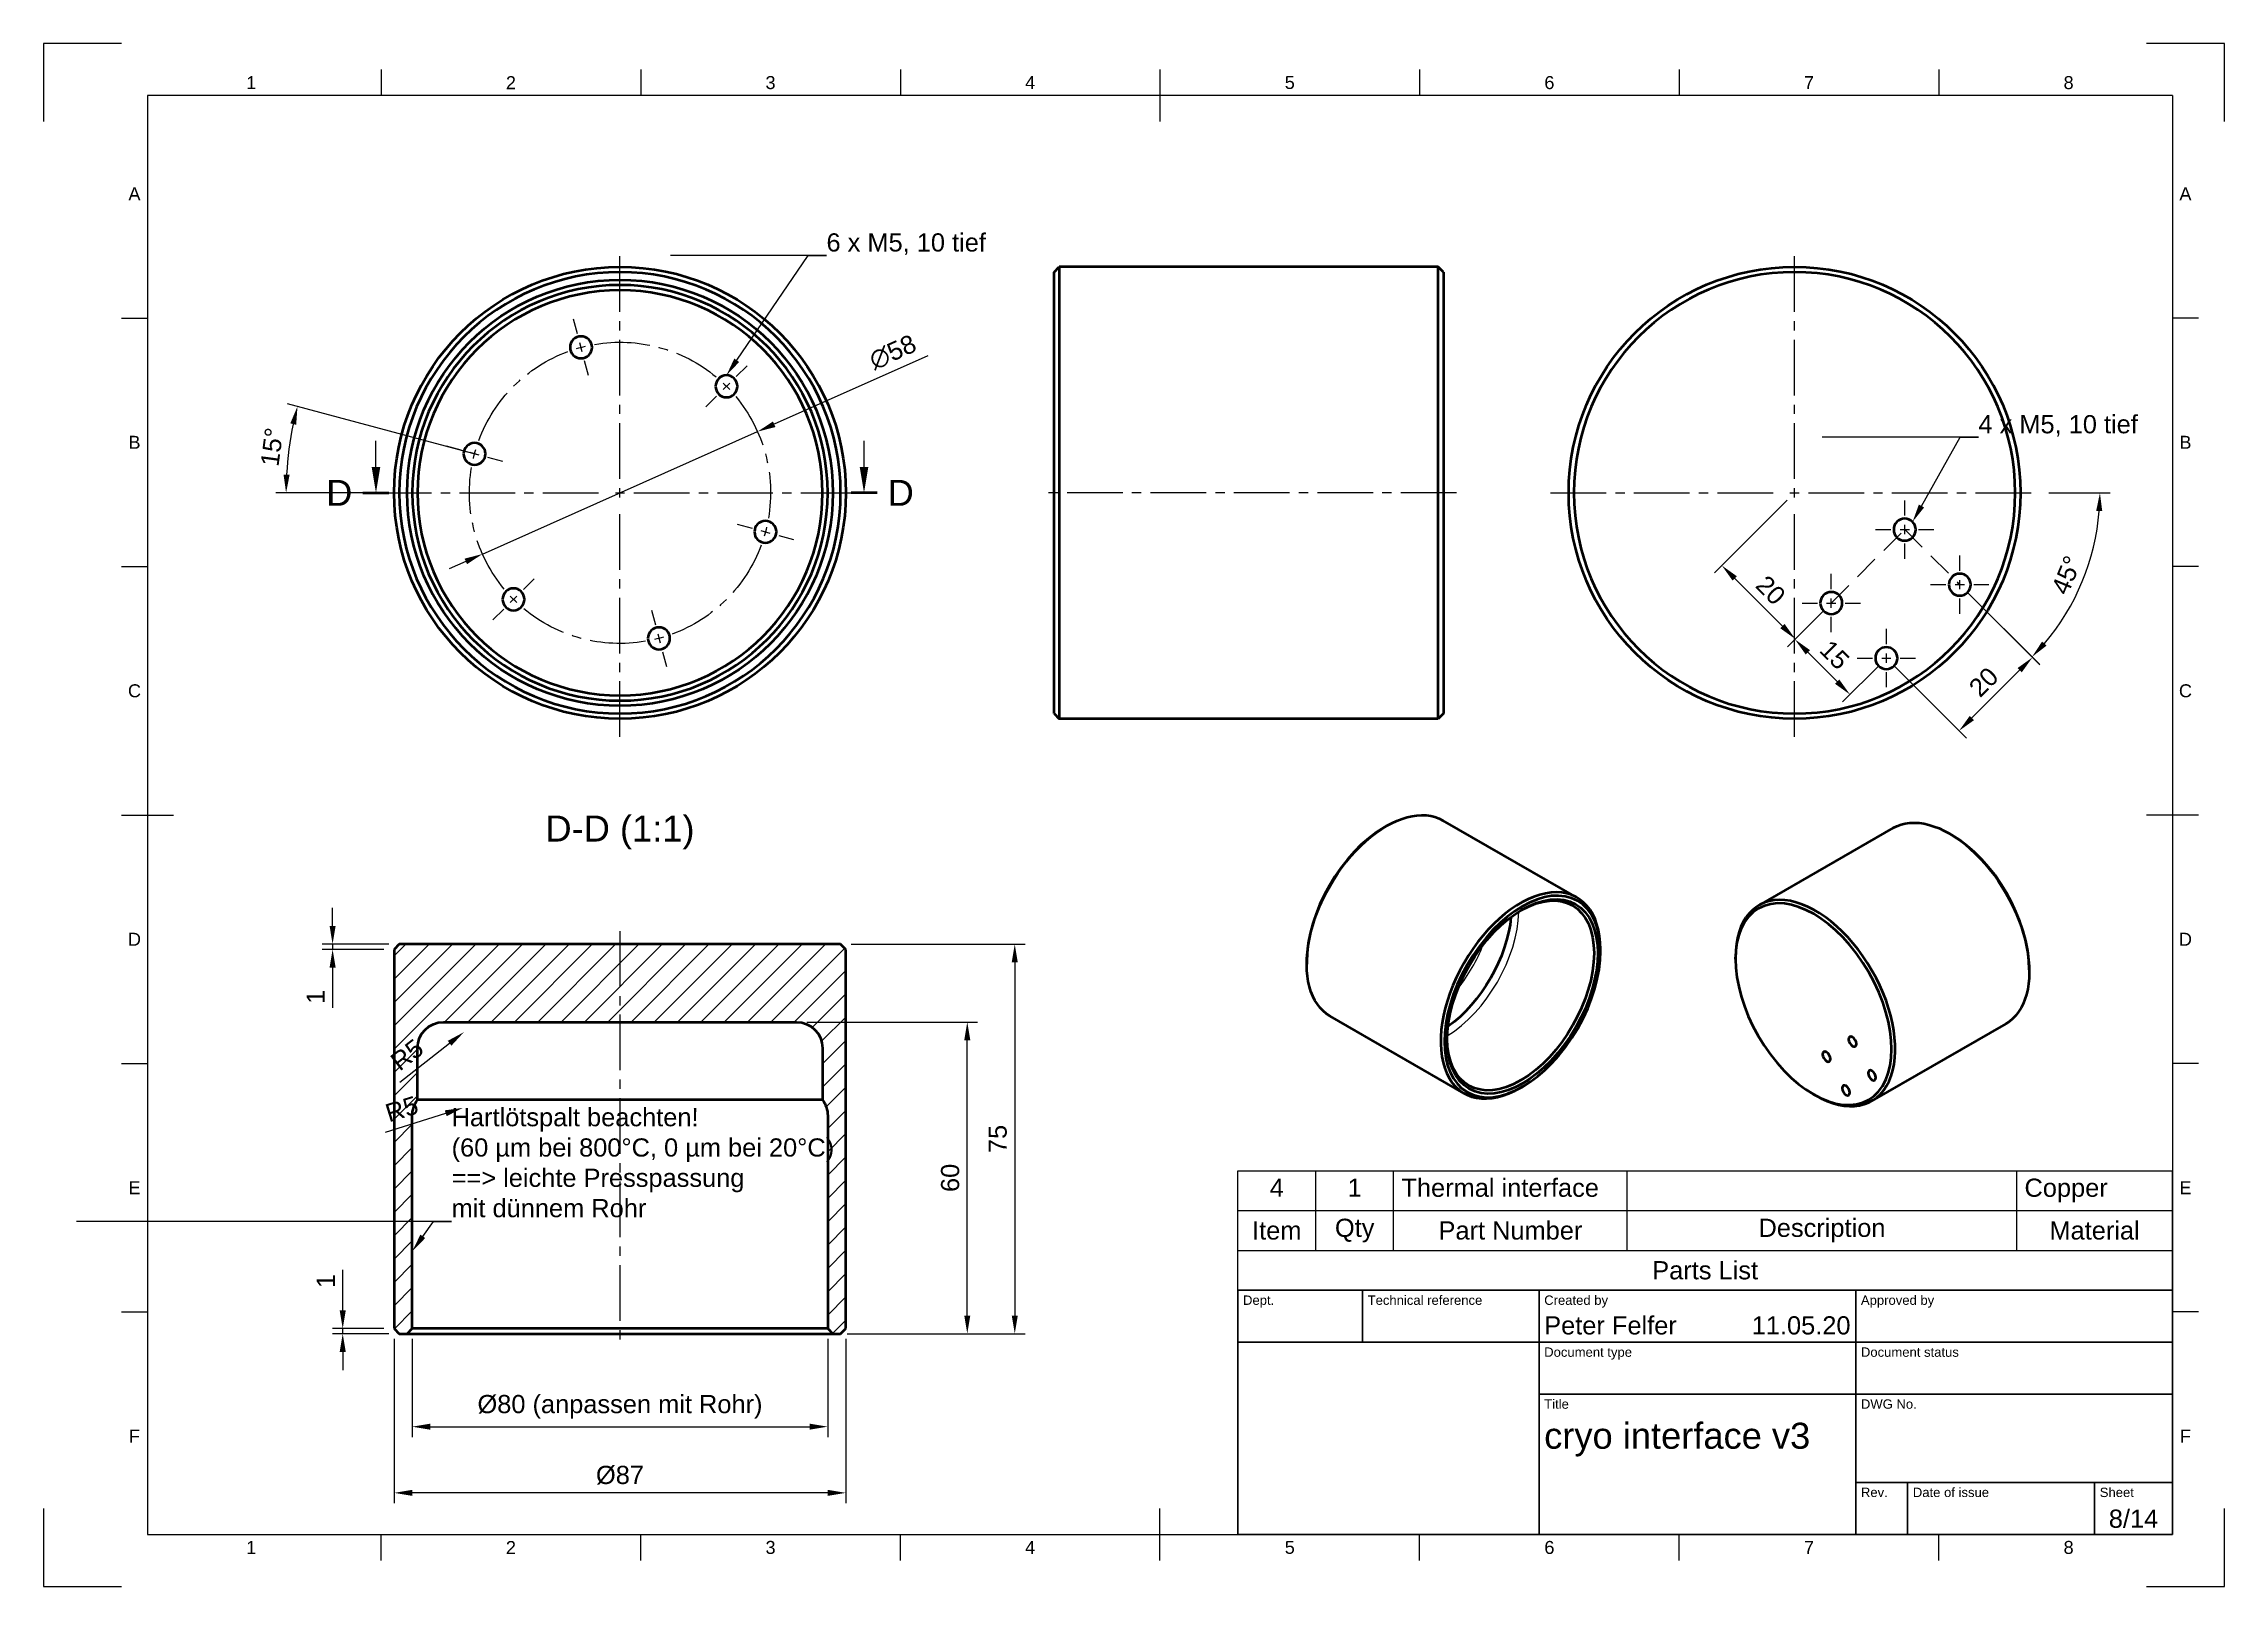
# Model space of a CAD drawing. Header units: millimetres. Extents: x 0 to 420, y 0 to 297.
import ezdxf
from ezdxf import colors
from ezdxf.entities.mleader import LeaderData, LeaderLine
from ezdxf.enums import TextEntityAlignment as Align
from ezdxf.math import Vec2, Vec3

# ---------------------------------------------------------------- set-up
doc = ezdxf.new("R2010")
doc.units = ezdxf.units.MM
doc.header["$LTSCALE"] = 0.75
doc.linetypes.add('CENTER2', pattern=[28.575, 19.05, -3.175, 3.175, -3.175])
doc.linetypes.add('HIDDEN', pattern=[9.525, 6.35, -3.175])
for name, color, linetype, lineweight in [('Border', 7, 'Continuous', 25), ('FD_Dimensions', 7, 'Continuous', 25), ('Hatching', 7, 'Continuous', 25), ('Leaders', 7, 'Continuous', 25), ('Parts Lists', 7, 'Continuous', 25), ('Section Lines', 7, 'Continuous', 25), ('Sketch2', 7, 'Continuous', 35), ('Smart Centers', 7, 'CENTER2', 25), ('TitleBlock', 7, 'Continuous', 35), ('View Labels', 7, 'Continuous', 25), ('Visible', 7, 'Continuous', 50), ('Visible Narrow', 7, 'Continuous', 25)]:
    doc.layers.add(name, color=color, linetype=linetype, lineweight=lineweight)
doc.styles.add('FusionTitle', font='')
doc.styles.get("Standard").update_dxf_attribs({"font": 'arial.ttf'})
doc.styles.get('FusionTitle').set_extended_font_data('Arial Unicode MS')
doc.dimstyles.new('Dim-ISO-25', dxfattribs={"dimtxt": 3.5, "dimasz": 3.5, "dimexe": 2, "dimexo": 2, "dimgap": 1.5, "dimtad": 1, "dimzin": 12, "dimdsep": 46, "dimtxsty": 'Standard', "dimcen": 0, "dimazin": 3, "dimtp": 0.1, "dimtm": 0.1, "dimtfac": 0.714, "dimtmove": 0, "dimatfit": 3, "dimfxl": 1, "dimtzin": 12, "dimarcsym": 0})

msp = doc.modelspace()

# ---------------------------------------------------------------- texts
at = {"layer": 'Section Lines', "char_height": 5, "attachment_point": 5}
for insert in [(56.938944, 210.5215), (165.072641, 210.5215)]:
    msp.add_mtext('D', dxfattribs=dict(at, insert=insert))
at = {"layer": 'View Labels', "insert": (111.005793, 141.889179), "char_height": 5, "width": 30.42633, "attachment_point": 8}
msp.add_mtext('D-D (1:1)', dxfattribs=at)

# ---------------------------------------------------------------- blocks, each defined once
blk = doc.blocks.new('ISO_TITLEBLOCK')
at = {"layer": 'TitleBlock'}
for p, q in [((0, 47), (-180, 47)), ((-180, 47), (-180, 0)), ((-156, 37), (-156, 47)), ((-122, 0), (-122, 47)), ((-61, 0), (-61, 47)), ((0, 0), (0, 47)), ((-180, 37), (0, 37)), ((-122, 27), (0, 27)), ((-61, 10), (0, 10)), ((-51, 0), (-51, 10)), ((-15, 0), (-15, 10)), ((-180, 0), (0, 0))]:
    blk.add_line(p, q, dxfattribs=at)
at = {"layer": 'TitleBlock', "style": 'FusionTitle'}
for s, p in [('Dept.', (-179, 46)), ('Technical reference', (-155, 46)), ('Created by', (-121, 46)), ('Approved by', (-60, 46)), ('Document type', (-121, 36)), ('Document status', (-60, 36)), ('Title', (-121, 26)), ('DWG No.', (-60, 26)), ('Rev.', (-60, 9)), ('Date of issue', (-50, 9)), ('Sheet', (-14, 9))]:
    blk.add_text(s, height=1.8, dxfattribs=at).set_placement(p, align=Align.TOP_LEFT)
for tag, p, height in [('DEPT', (-179, 38.5), 3.5), ('TECHNICAL_REFERENCE', (-155, 38.5), 3.5), ('CREATED_BY', (-121, 38.5), 3.5), ('APPROVED_BY', (-60, 38.5), 3.5), ('DOCUMENT_TYPE', (-121, 28.5), 3.5), ('DOCUMENT_STATUS', (-60, 28.5), 3.5), ('TITLE_1', (-121, 16.5), 5), ('TITLE_2', (-121, 9), 5), ('TITLE_3', (-121, 1.5), 5), ('DATE_OF_ISSUE', (-50, 1.5), 3.5)]:
    blk.add_attdef(tag, p, '', height=height, dxfattribs=at)
for tag, p in [('CREATED_DATE', (-62, 38.5)), ('APPROVED_DATE', (-1, 38.5))]:
    blk.add_attdef(tag, text='', height=3.5, dxfattribs=at).set_placement(p, align=Align.RIGHT)
for tag, height, p in [('DRAWING_NUMBER', 5, (-30.5, 16.6)), ('REV', 3.5, (-56, 3.1)), ('SHEET', 3.5, (-7.5, 3.1))]:
    blk.add_attdef(tag, text='', height=height, dxfattribs=at).set_placement(p, align=Align.MIDDLE)
blk = doc.blocks.new('ISO_A3_SHEET')
at = {"layer": 'Border'}
for p, q in [((15, 297), (0, 297)), ((0, 297), (0, 282)), ((420, 297), (405, 297)), ((420, 282), (420, 297)), ((65, 292), (65, 287)), ((115, 292), (115, 287)), ((165, 292), (165, 287)), ((215, 292), (215, 282)), ((265, 292), (265, 287)), ((315, 292), (315, 287)), ((365, 292), (365, 287)), ((410, 287), (20, 287)), ((20, 287), (20, 10)), ((410, 287), (410, 10)), ((15, 244.16666), (20, 244.16666)), ((415, 244.16666), (410, 244.16666)), ((15, 196.33333), (20, 196.33333)), ((415, 196.33333), (410, 196.33333)), ((15, 148.5), (25, 148.5)), ((415, 148.5), (405, 148.5)), ((15, 100.66667), (20, 100.66667)), ((415, 100.66667), (410, 100.66667)), ((15, 52.83334), (20, 52.83334)), ((415, 52.83334), (410, 52.83334)), ((0, 15), (0, 0)), ((215, 5), (215, 15)), ((420, 0), (420, 15)), ((20, 10), (410, 10)), ((65, 5), (65, 10)), ((115, 5), (115, 10)), ((165, 5), (165, 10)), ((265, 5), (265, 10)), ((315, 5), (315, 10)), ((365, 5), (365, 10)), ((0, 0), (15, 0)), ((405, 0), (420, 0))]:
    blk.add_line(p, q, dxfattribs=at)
at = {"layer": 'Border', "style": 'FusionTitle'}
for s, p in [('1', (40, 289.5)), ('2', (90, 289.5)), ('3', (140, 289.5)), ('4', (190, 289.5)), ('5', (240, 289.5)), ('6', (290, 289.5)), ('7', (340, 289.5)), ('8', (390, 289.5)), ('A', (17.5, 268.08333)), ('A', (412.5, 268.08333)), ('B', (17.5, 220.25)), ('B', (412.5, 220.25)), ('C', (17.5, 172.41667)), ('C', (412.5, 172.41667)), ('D', (17.5, 124.58334)), ('D', (412.5, 124.58334)), ('E', (17.5, 76.75001)), ('E', (412.5, 76.75001)), ('F', (17.5, 28.91668)), ('F', (412.5, 28.91668)), ('1', (40, 7.5)), ('2', (90, 7.5)), ('3', (140, 7.5)), ('4', (190, 7.5)), ('5', (240, 7.5)), ('6', (290, 7.5)), ('7', (340, 7.5)), ('8', (390, 7.5))]:
    blk.add_text(s, height=2.5, dxfattribs=at).set_placement(p, align=Align.MIDDLE)
blk = doc.blocks.new('*U9')
at = {"layer": 'Smart Centers', "color": 0, "ltscale": 0.75, "transparency": 16777216}
for p, q in [((0, 2.678906), (0, 47)), ((-47, 0), (-2.678906, 0)), ((2.678906, 0), (47, 0)), ((0, -47), (0, -2.678906))]:
    blk.add_line(p, q, dxfattribs=at)
at = {"layer": 'Smart Centers', "color": 0, "linetype": 'Continuous', "ltscale": 0.75, "transparency": 16777216}
for p, q in [((-0.892969, 0), (0.892969, 0)), ((0, -0.892969), (0, 0.892969))]:
    blk.add_line(p, q, dxfattribs=at)
blk = doc.blocks.new('*U10')
at = {"layer": 'Smart Centers', "color": 0, "ltscale": 0.75, "transparency": 16777216}
for p, q in [((0, 2.678906), (0, 47)), ((-47, 0), (-2.678906, 0)), ((2.678906, 0), (47, 0)), ((0, -47), (0, -2.678906))]:
    blk.add_line(p, q, dxfattribs=at)
at = {"layer": 'Smart Centers', "color": 0, "linetype": 'Continuous', "ltscale": 0.75, "transparency": 16777216}
for p, q in [((-0.892969, 0), (0.892969, 0)), ((0, -0.892969), (0, 0.892969))]:
    blk.add_line(p, q, dxfattribs=at)
blk = doc.blocks.new('*U11')
at = {"layer": 'Smart Centers', "color": 0, "ltscale": 0.75, "transparency": 16777216}
for p, q in [((0, 2.678906), (0, 5.617)), ((-5.617, 0), (-2.678906, 0)), ((2.678906, 0), (5.617, 0)), ((0, -5.617), (0, -2.678906))]:
    blk.add_line(p, q, dxfattribs=at)
at = {"layer": 'Smart Centers', "color": 0, "linetype": 'Continuous', "ltscale": 0.75, "transparency": 16777216}
for p, q in [((-0.892969, 0), (0.892969, 0)), ((0, -0.892969), (0, 0.892969))]:
    blk.add_line(p, q, dxfattribs=at)
blk = doc.blocks.new('*U12')
at = {"layer": 'Smart Centers', "color": 0, "ltscale": 0.75, "transparency": 16777216}
for p, q in [((0, 2.678906), (0, 5.617)), ((-5.617, 0), (-2.678906, 0)), ((2.678906, 0), (5.617, 0)), ((0, -5.617), (0, -2.678906))]:
    blk.add_line(p, q, dxfattribs=at)
at = {"layer": 'Smart Centers', "color": 0, "linetype": 'Continuous', "ltscale": 0.75, "transparency": 16777216}
for p, q in [((-0.892969, 0), (0.892969, 0)), ((0, -0.892969), (0, 0.892969))]:
    blk.add_line(p, q, dxfattribs=at)
blk = doc.blocks.new('*U13')
at = {"layer": 'Smart Centers', "color": 0, "ltscale": 0.75, "transparency": 16777216}
for p, q in [((0, 2.678906), (0, 5.617)), ((-5.617, 0), (-2.678906, 0)), ((2.678906, 0), (5.617, 0)), ((0, -5.617), (0, -2.678906))]:
    blk.add_line(p, q, dxfattribs=at)
at = {"layer": 'Smart Centers', "color": 0, "linetype": 'Continuous', "ltscale": 0.75, "transparency": 16777216}
for p, q in [((-0.892969, 0), (0.892969, 0)), ((0, -0.892969), (0, 0.892969))]:
    blk.add_line(p, q, dxfattribs=at)
blk = doc.blocks.new('*U14')
at = {"layer": 'Smart Centers', "color": 0, "ltscale": 0.75, "transparency": 16777216}
for p, q in [((0, 2.678906), (0, 5.617)), ((-5.617, 0), (-2.678906, 0)), ((2.678906, 0), (5.617, 0)), ((0, -5.617), (0, -2.678906))]:
    blk.add_line(p, q, dxfattribs=at)
at = {"layer": 'Smart Centers', "color": 0, "linetype": 'Continuous', "ltscale": 0.75, "transparency": 16777216}
for p, q in [((-0.892969, 0), (0.892969, 0)), ((0, -0.892969), (0, 0.892969))]:
    blk.add_line(p, q, dxfattribs=at)
blk = doc.blocks.new('*D40')
at = {"layer": 'Defpoints', "color": 0, "transparency": 16777216}
for p in [(67.505793, 49.639179), (154.505793, 49.639179), (67.505793, 18.007247)]:
    blk.add_point(p, dxfattribs=at)
at = {"layer": 'FD_Dimensions', "lineweight": -2, "transparency": 16777216}
for p, q in [((67.505793, 47.639179), (67.505793, 16.007247)), ((154.505793, 47.639179), (154.505793, 16.007247)), ((151.005793, 18.007247), (71.005793, 18.007247))]:
    blk.add_line(p, q, dxfattribs=at)
at = {"layer": 'FD_Dimensions', "transparency": 16777216}
for points in [[(71.005793, 18.59058), (71.005793, 17.423914), (67.505793, 18.007247)], [(151.005793, 18.59058), (151.005793, 17.423914), (154.505793, 18.007247)]]:
    blk.add_solid(points, dxfattribs=at)
at = {"layer": 'FD_Dimensions', "color": 0, "transparency": 16777216, "insert": (111.005793, 21.392138), "char_height": 3.5, "attachment_point": 5}
blk.add_mtext('%%C87', dxfattribs=at)
blk = doc.blocks.new('*D41')
at = {"layer": 'Defpoints', "color": 0, "transparency": 16777216}
for p in [(71.005793, 49.639179), (151.005793, 49.639179), (151.005793, 30.742645)]:
    blk.add_point(p, dxfattribs=at)
at = {"layer": 'FD_Dimensions', "lineweight": -2, "transparency": 16777216}
for p, q in [((71.005793, 47.639179), (71.005793, 28.742645)), ((151.005793, 47.639179), (151.005793, 28.742645)), ((74.505793, 30.742645), (147.505793, 30.742645))]:
    blk.add_line(p, q, dxfattribs=at)
at = {"layer": 'FD_Dimensions', "transparency": 16777216}
for points in [[(74.505793, 31.325979), (74.505793, 30.159312), (71.005793, 30.742645)], [(147.505793, 31.325979), (147.505793, 30.159312), (151.005793, 30.742645)]]:
    blk.add_solid(points, dxfattribs=at)
at = {"layer": 'FD_Dimensions', "color": 0, "transparency": 16777216, "insert": (111.005793, 34.571602), "char_height": 3.5, "attachment_point": 5}
blk.add_mtext('%%C80 (anpassen mit Rohr)', dxfattribs=at)
blk = doc.blocks.new('*D42')
at = {"layer": 'Defpoints', "color": 0, "transparency": 16777216}
for p in [(145.005793, 108.639179), (177.888222, 108.639179), (152.755793, 48.639179)]:
    blk.add_point(p, dxfattribs=at)
at = {"layer": 'FD_Dimensions', "lineweight": -2, "transparency": 16777216}
for p, q in [((147.005793, 108.639179), (179.888222, 108.639179)), ((177.888222, 52.139179), (177.888222, 105.139179)), ((154.755793, 48.639179), (179.888222, 48.639179))]:
    blk.add_line(p, q, dxfattribs=at)
at = {"layer": 'FD_Dimensions', "transparency": 16777216}
for points in [[(177.304888, 105.139179), (178.471555, 105.139179), (177.888222, 108.639179)], [(177.304888, 52.139179), (178.471555, 52.139179), (177.888222, 48.639179)]]:
    blk.add_solid(points, dxfattribs=at)
at = {"layer": 'FD_Dimensions', "color": 0, "transparency": 16777216, "insert": (174.601216, 78.639179), "char_height": 3.5, "attachment_point": 5, "rotation": 90}
blk.add_mtext('60', dxfattribs=at)
blk = doc.blocks.new('*D43')
at = {"layer": 'Defpoints', "color": 0, "transparency": 16777216}
for p in [(153.505793, 123.639179), (152.755793, 48.639179), (187.037716, 48.639179)]:
    blk.add_point(p, dxfattribs=at)
at = {"layer": 'FD_Dimensions', "lineweight": -2, "transparency": 16777216}
for p, q in [((155.505793, 123.639179), (189.037716, 123.639179)), ((187.037716, 120.139179), (187.037716, 52.139179)), ((154.755793, 48.639179), (189.037716, 48.639179))]:
    blk.add_line(p, q, dxfattribs=at)
at = {"layer": 'FD_Dimensions', "transparency": 16777216}
for points in [[(186.454383, 120.139179), (187.62105, 120.139179), (187.037716, 123.639179)], [(186.454383, 52.139179), (187.62105, 52.139179), (187.037716, 48.639179)]]:
    blk.add_solid(points, dxfattribs=at)
at = {"layer": 'FD_Dimensions', "color": 0, "transparency": 16777216, "insert": (183.757873, 86.139179), "char_height": 3.5, "attachment_point": 5, "rotation": 90}
blk.add_mtext('75', dxfattribs=at)
blk = doc.blocks.new('*D44')
at = {"layer": 'Defpoints', "color": 0, "transparency": 16777216}
for p in [(369.039588, 192.84383), (354.897452, 178.701694), (383.039588, 178.84383)]:
    blk.add_point(p, dxfattribs=at)
at = {"layer": 'FD_Dimensions', "lineweight": -2, "transparency": 16777216}
for p, q in [((370.453801, 191.429616), (384.453801, 177.429616)), ((356.311666, 177.287481), (370.311666, 163.287481)), ((371.372326, 167.176568), (380.564714, 176.368956))]:
    blk.add_line(p, q, dxfattribs=at)
at = {"layer": 'FD_Dimensions', "transparency": 16777216}
for points in [[(380.152235, 176.781435), (380.977193, 175.956477), (383.039588, 178.84383)], [(370.959847, 167.589047), (371.784805, 166.764089), (368.897452, 164.701694)]]:
    blk.add_solid(points, dxfattribs=at)
at = {"layer": 'FD_Dimensions', "color": 0, "transparency": 16777216, "insert": (373.644256, 174.097026), "char_height": 3.5, "attachment_point": 5, "rotation": 45}
blk.add_mtext('20', dxfattribs=at)
blk = doc.blocks.new('*D45')
at = {"layer": 'Defpoints', "color": 0, "transparency": 16777216}
for p in [(344.29085, 189.308296), (354.897452, 178.701694), (347.897452, 171.701694)]:
    blk.add_point(p, dxfattribs=at)
at = {"layer": 'FD_Dimensions', "lineweight": -2, "transparency": 16777216}
for p, q in [((342.876637, 187.894082), (335.876637, 180.894082)), ((339.765724, 179.833422), (345.422578, 174.176568)), ((353.483239, 177.287481), (346.483239, 170.287481))]:
    blk.add_line(p, q, dxfattribs=at)
at = {"layer": 'FD_Dimensions', "transparency": 16777216}
for points in [[(340.178203, 180.245901), (339.353245, 179.420943), (337.29085, 182.308296)], [(345.835057, 174.589047), (345.010099, 173.764089), (347.897452, 171.701694)]]:
    blk.add_solid(points, dxfattribs=at)
at = {"layer": 'FD_Dimensions', "color": 0, "transparency": 16777216, "insert": (344.918415, 179.329259), "char_height": 3.5, "attachment_point": 5, "rotation": 315}
blk.add_mtext('15', dxfattribs=at)
blk = doc.blocks.new('*D46')
at = {"layer": 'Defpoints', "color": 0, "transparency": 16777216}
for p in [(55.657567, 122.639179), (67.505793, 122.639179), (68.505793, 123.639179)]:
    blk.add_point(p, dxfattribs=at)
at = {"layer": 'FD_Dimensions', "lineweight": -2, "transparency": 16777216}
for p, q in [((55.657567, 127.139179), (55.657567, 130.639179)), ((66.505793, 123.639179), (53.657567, 123.639179)), ((65.505793, 122.639179), (53.657567, 122.639179)), ((55.657567, 123.639179), (55.657567, 122.639179)), ((55.657567, 119.139179), (55.657567, 111.349956))]:
    blk.add_line(p, q, dxfattribs=at)
at = {"layer": 'FD_Dimensions', "transparency": 16777216}
for points in [[(55.074233, 127.139179), (56.2409, 127.139179), (55.657567, 123.639179)], [(55.074233, 119.139179), (56.2409, 119.139179), (55.657567, 122.639179)]]:
    blk.add_solid(points, dxfattribs=at)
at = {"layer": 'FD_Dimensions', "color": 0, "transparency": 16777216, "insert": (52.400404, 113.494567), "char_height": 3.5, "attachment_point": 5, "rotation": 90}
blk.add_mtext('1', dxfattribs=at)
blk = doc.blocks.new('*D47')
at = {"layer": 'Defpoints', "color": 0, "transparency": 16777216}
for p in [(57.606298, 49.639179), (67.505793, 49.639179), (68.505793, 48.639179)]:
    blk.add_point(p, dxfattribs=at)
at = {"layer": 'FD_Dimensions', "lineweight": -2, "transparency": 16777216}
for p, q in [((57.606298, 53.139179), (57.606298, 60.928401)), ((65.505793, 49.639179), (55.606298, 49.639179)), ((66.505793, 48.639179), (55.606298, 48.639179)), ((57.606298, 48.639179), (57.606298, 49.639179)), ((57.606298, 45.139179), (57.606298, 41.639179))]:
    blk.add_line(p, q, dxfattribs=at)
at = {"layer": 'FD_Dimensions', "transparency": 16777216}
for points in [[(57.022965, 53.139179), (58.189631, 53.139179), (57.606298, 49.639179)], [(57.022965, 45.139179), (58.189631, 45.139179), (57.606298, 48.639179)]]:
    blk.add_solid(points, dxfattribs=at)
at = {"layer": 'FD_Dimensions', "color": 0, "transparency": 16777216, "insert": (54.349136, 58.78379), "char_height": 3.5, "attachment_point": 5, "rotation": 90}
blk.add_mtext('1', dxfattribs=at)
blk = doc.blocks.new('*T23')
at = {"layer": 'Parts Lists', "color": 0, "linetype": 'ByBlock', "lineweight": -2, "transparency": 16777216}
for p, q in [((0, 23), (180, 23)), ((0, 0), (0, 23)), ((15, 7.666667), (15, 23)), ((30, 7.666667), (30, 23)), ((75, 7.666667), (75, 23)), ((150, 7.666667), (150, 23)), ((180, 0), (180, 23)), ((0, 15.333333), (180, 15.333333)), ((0, 7.666667), (180, 7.666667)), ((0, 0), (180, 0))]:
    blk.add_line(p, q, dxfattribs=at)
at = {"layer": 'Parts Lists', "color": 0, "transparency": 16777216, "char_height": 3.5}
for s, insert, width, attachment_point in [('4', (7.5, 21.5), 12, 2), ('1', (22.5, 21.5), 12, 2), ('Thermal interface', (31.5, 21.5), 42, 1), ('Copper', (151.5, 21.5), 27, 1), ('Item', (7.5, 11.5), 12, 5), ('Qty', (22.5, 11.5), 12, 5), ('Part Number', (52.5, 11.5), 42, 5), ('Description', (112.5, 11.5), 72, 5), ('Material', (165, 11.5), 27, 5), ('Parts List', (90, 3.833333), 177, 5)]:
    blk.add_mtext(s, dxfattribs=dict(at, insert=insert, width=width, attachment_point=attachment_point))
blk = doc.blocks.new('*D48')
at = {"layer": 'Defpoints', "color": 0, "transparency": 16777216}
for p in [(339.898689, 210.521499), (384.219783, 210.521499), (358.432986, 203.450431), (369.039588, 192.84383), (390.046988, 188.186664)]:
    blk.add_point(p, dxfattribs=at)
at = {"layer": 'FD_Dimensions', "lineweight": -2, "transparency": 16777216}
for p, q in [((386.219783, 210.521499), (398.031589, 210.521499)), ((370.453801, 191.429616), (384.362359, 177.521058))]:
    blk.add_line(p, q, dxfattribs=at)
blk.add_arc((351.361918, 210.521499), 44.669671, 319.490442, 355.509558, dxfattribs=at)
at = {"layer": 'FD_Dimensions', "transparency": 16777216}
for points in [[(395.311586, 207.047039), (396.477357, 207.001333), (396.031589, 210.521499)], [(385.752484, 181.1092), (384.895841, 181.901205), (382.948146, 178.935272)]]:
    blk.add_solid(points, dxfattribs=at)
at = {"layer": 'FD_Dimensions', "color": 0, "transparency": 16777216, "insert": (389.601133, 194.682298), "char_height": 3.5, "attachment_point": 5, "rotation": 67.50003314}
blk.add_mtext('45°', dxfattribs=at)
blk = doc.blocks.new('*D49')
at = {"layer": 'Defpoints', "color": 0, "transparency": 16777216}
for p in [(47.677604, 221.687968), (85.581568, 217.3339), (88.419549, 216.573465), (64.005792, 210.5215), (108.326886, 210.5215)]:
    blk.add_point(p, dxfattribs=at)
at = {"layer": 'FD_Dimensions', "lineweight": -2, "transparency": 16777216}
for p, q in [((83.649717, 217.851538), (46.959957, 227.68253)), ((62.005792, 210.5215), (44.700664, 210.5215))]:
    blk.add_line(p, q, dxfattribs=at)
blk.add_arc((111.005792, 210.5215), 64.305128, 168.11888, 176.88112, dxfattribs=at)
at = {"layer": 'FD_Dimensions', "transparency": 16777216}
for points in [[(47.510924, 223.896339), (48.645638, 223.625163), (48.891809, 227.164892)], [(47.379031, 214.004329), (46.212796, 214.036078), (46.700664, 210.5215)]]:
    blk.add_solid(points, dxfattribs=at)
at = {"layer": 'FD_Dimensions', "color": 0, "transparency": 16777216, "insert": (43.991919, 219.344044), "char_height": 3.5, "attachment_point": 5, "rotation": 82.50001196}
blk.add_mtext('15°', dxfattribs=at)
blk = doc.blocks.new('*D50')
at = {"layer": 'Defpoints', "color": 0, "transparency": 16777216}
for p in [(337.219783, 210.521499), (323.219783, 196.521499), (344.29085, 189.308296)]:
    blk.add_point(p, dxfattribs=at)
at = {"layer": 'FD_Dimensions', "lineweight": -2, "transparency": 16777216}
for p, q in [((335.805569, 209.107286), (321.805569, 195.107286)), ((334.887045, 184.854237), (325.694656, 194.046626)), ((342.876637, 187.894082), (335.947705, 180.96515))]:
    blk.add_line(p, q, dxfattribs=at)
at = {"layer": 'FD_Dimensions', "transparency": 16777216}
for points in [[(326.107135, 194.459105), (325.282177, 193.634147), (323.219783, 196.521499)], [(335.299523, 185.266716), (334.474566, 184.441758), (337.361918, 182.379364)]]:
    blk.add_solid(points, dxfattribs=at)
at = {"layer": 'FD_Dimensions', "color": 0, "transparency": 16777216, "insert": (332.615114, 191.774695), "char_height": 3.5, "attachment_point": 5, "rotation": 315}
blk.add_mtext('20', dxfattribs=at)
blk = doc.blocks.new('*U27')
at = {"layer": 'Smart Centers', "color": 0, "ltscale": 0.75, "transparency": 16777216}
blk.add_line((0, 40), (0, -40), dxfattribs=at)
blk = doc.blocks.new('*U28')
at = {"layer": 'Smart Centers', "color": 0, "ltscale": 0.75, "transparency": 16777216}
blk.add_line((40, 0), (-40, 0), dxfattribs=at)
blk = doc.blocks.new('*D51')
at = {"layer": 'Defpoints', "color": 0, "transparency": 16777216}
for p in [(80.954244, 106.706708), (77.005793, 103.639179)]:
    blk.add_point(p, dxfattribs=at)
at = {"layer": 'FD_Dimensions', "lineweight": -2, "transparency": 16777216}
blk.add_line((68.579648, 97.092954), (78.190328, 104.559437), dxfattribs=at)
at = {"layer": 'FD_Dimensions', "transparency": 16777216}
blk.add_solid([(77.83245, 105.02009), (78.548207, 104.098785), (80.954244, 106.706708)], dxfattribs=at)
at = {"layer": 'FD_Dimensions', "color": 0, "transparency": 16777216, "insert": (69.990827, 102.34262), "char_height": 3.5, "attachment_point": 5, "rotation": 37.84344567}
blk.add_mtext('R5', dxfattribs=at)
blk = doc.blocks.new('*D52')
at = {"layer": 'Defpoints', "color": 0, "transparency": 16777216}
for p in [(76.005793, 90.639179), (80.780232, 92.124013)]:
    blk.add_point(p, dxfattribs=at)
at = {"layer": 'FD_Dimensions', "lineweight": -2, "transparency": 16777216}
blk.add_line((65.816958, 87.470486), (77.438125, 91.084629), dxfattribs=at)
at = {"layer": 'FD_Dimensions', "transparency": 16777216}
blk.add_solid([(77.264894, 91.641647), (77.611355, 90.527611), (80.780232, 92.124013)], dxfattribs=at)
at = {"layer": 'FD_Dimensions', "color": 0, "transparency": 16777216, "insert": (68.982483, 91.889748), "char_height": 3.5, "attachment_point": 5, "rotation": 17.27552047}
blk.add_mtext('R5', dxfattribs=at)
blk = doc.blocks.new('*U31')
at = {"layer": 'Smart Centers', "color": 0, "linetype": 'Continuous', "ltscale": 0.75, "transparency": 16777216}
blk.add_line((19.874672, 19.874672), (21.137521, 21.137521), dxfattribs=at)
at = {"layer": 'Smart Centers', "color": 0, "ltscale": 0.75, "transparency": 16777216}
for p, q in [((22.400369, 22.400369), (24.477915, 24.477915)), ((16.534278, 16.534278), (18.611824, 18.611824))]:
    blk.add_line(p, q, dxfattribs=at)
at = {"layer": 'Smart Centers', "color": 0, "linetype": 'Continuous', "ltscale": 0.75, "transparency": 16777216, "extrusion": (0, 0, -1)}
blk.add_arc((0, 0), 29, 133.235677, 136.764323, dxfattribs=at)
blk = doc.blocks.new('*U32')
at = {"layer": 'Smart Centers', "color": 0, "ltscale": 0.75, "transparency": 16777216}
for p, q in [((22.586244, -6.051966), (25.424224, -6.8124)), ((30.599474, -8.199104), (33.437454, -8.959539))]:
    blk.add_line(p, q, dxfattribs=at)
at = {"layer": 'Smart Centers', "color": 0, "linetype": 'Continuous', "ltscale": 0.75, "transparency": 16777216}
blk.add_line((27.149307, -7.274635), (28.874391, -7.73687), dxfattribs=at)
at = {"layer": 'Smart Centers', "color": 0, "linetype": 'Continuous', "ltscale": 0.75, "transparency": 16777216, "extrusion": (0, 0, -1)}
blk.add_arc((0, 0), 29, 193.235677, 196.764323, dxfattribs=at)
blk = doc.blocks.new('*U33')
at = {"layer": 'Smart Centers', "color": 0, "ltscale": 0.75, "transparency": 16777216}
for p, q in [((-16.534278, -16.534278), (-18.611824, -18.611824)), ((-22.400369, -22.400369), (-24.477915, -24.477915))]:
    blk.add_line(p, q, dxfattribs=at)
at = {"layer": 'Smart Centers', "color": 0, "linetype": 'Continuous', "ltscale": 0.75, "transparency": 16777216}
blk.add_line((-19.874672, -19.874672), (-21.137521, -21.137521), dxfattribs=at)
at = {"layer": 'Smart Centers', "color": 0, "linetype": 'Continuous', "ltscale": 0.75, "transparency": 16777216, "extrusion": (0, 0, -1)}
blk.add_arc((0, 0), 29, 313.235677, 316.764323, dxfattribs=at)
blk = doc.blocks.new('*U34')
at = {"layer": 'Smart Centers', "color": 0, "ltscale": 0.75, "transparency": 16777216}
for p, q in [((-30.599474, 8.199104), (-33.437454, 8.959539)), ((-22.586244, 6.051966), (-25.424224, 6.8124))]:
    blk.add_line(p, q, dxfattribs=at)
at = {"layer": 'Smart Centers', "color": 0, "linetype": 'Continuous', "ltscale": 0.75, "transparency": 16777216}
blk.add_line((-27.149307, 7.274635), (-28.874391, 7.73687), dxfattribs=at)
at = {"layer": 'Smart Centers', "color": 0, "linetype": 'Continuous', "ltscale": 0.75, "transparency": 16777216, "extrusion": (0, 0, -1)}
blk.add_arc((0, 0), 29, 13.235677, 16.764323, dxfattribs=at)
blk = doc.blocks.new('*U35')
at = {"layer": 'Smart Centers', "color": 0, "ltscale": 0.75, "transparency": 16777216}
for p, q in [((6.051966, -22.586244), (6.8124, -25.424224)), ((8.199104, -30.599474), (8.959539, -33.437454))]:
    blk.add_line(p, q, dxfattribs=at)
at = {"layer": 'Smart Centers', "color": 0, "linetype": 'Continuous', "ltscale": 0.75, "transparency": 16777216}
blk.add_line((7.274635, -27.149307), (7.73687, -28.874391), dxfattribs=at)
at = {"layer": 'Smart Centers', "color": 0, "linetype": 'Continuous', "ltscale": 0.75, "transparency": 16777216, "extrusion": (0, 0, -1)}
blk.add_arc((0, 0), 29, 253.235677, 256.764323, dxfattribs=at)
blk = doc.blocks.new('*U36')
at = {"layer": 'Smart Centers', "color": 0, "ltscale": 0.75, "transparency": 16777216}
for p, q in [((-8.199104, 30.599474), (-8.959539, 33.437454)), ((-6.051966, 22.586244), (-6.8124, 25.424224))]:
    blk.add_line(p, q, dxfattribs=at)
at = {"layer": 'Smart Centers', "color": 0, "linetype": 'Continuous', "ltscale": 0.75, "transparency": 16777216}
blk.add_line((-7.274635, 27.149307), (-7.73687, 28.874391), dxfattribs=at)
at = {"layer": 'Smart Centers', "color": 0, "linetype": 'Continuous', "ltscale": 0.75, "transparency": 16777216, "extrusion": (0, 0, -1)}
blk.add_arc((0, 0), 29, 73.235677, 76.764323, dxfattribs=at)
blk = doc.blocks.new('*U37')
at = {"layer": 'Smart Centers', "color": 0, "ltscale": 0.75, "transparency": 16777216, "extrusion": (0, 0, -1)}
for start, end in [(80.2946, 129.7054), (20.2946, 69.7054), (140.2946, 189.7054), (320.2946, 9.7054), (200.2946, 249.7054), (260.2946, 309.7054)]:
    blk.add_arc((0, 0), 29, start, end, dxfattribs=at)
at = {"layer": 'Smart Centers', "color": 0, "ltscale": 0.75, "transparency": 16777216}
for name in ['*U36', '*U31', '*U34', '*U32', '*U33', '*U35']:
    blk.add_blockref(name, (0, 0), dxfattribs=at)
blk = doc.blocks.new('*D53')
at = {"layer": 'Defpoints', "color": 0, "transparency": 16777216}
for p in [(137.504237, 222.304216), (84.507348, 198.738783)]:
    blk.add_point(p, dxfattribs=at)
at = {"layer": 'FD_Dimensions', "lineweight": -2, "transparency": 16777216}
for p, q in [((170.32495, 236.898173), (140.702326, 223.726268)), ((84.507348, 198.738783), (137.504237, 222.304216)), ((81.309259, 197.316731), (78.111171, 195.894679))]:
    blk.add_line(p, q, dxfattribs=at)
at = {"layer": 'FD_Dimensions', "transparency": 16777216}
for points in [[(140.465317, 224.259283), (140.939334, 223.193254), (137.504237, 222.304216)], [(81.072251, 197.849746), (81.546268, 196.783716), (84.507348, 198.738783)]]:
    blk.add_solid(points, dxfattribs=at)
at = {"layer": 'FD_Dimensions', "color": 0, "transparency": 16777216, "insert": (163.545453, 237.588061), "char_height": 3.5, "attachment_point": 5, "rotation": 23.97268706}
blk.add_mtext('∅58', dxfattribs=at)

# ---------------------------------------------------------------- dimensions: what is measured, and where the dimension line sits
at = {"layer": 'FD_Dimensions'}
dim = msp.add_diameter_dim_2p(p1=(84.507348, 198.738783), p2=(137.504237, 222.304216), dimstyle='Dim-ISO-25', override={"dimlfac": 1, "dimclrd": 256, "dimclre": 256}, dxfattribs=at)
dim.commit()
dim.dimension.update_dxf_attribs({"geometry": '*D53', "text_midpoint": (164.920736, 234.495152), "dimtype": 163})
for base, line1, line2, picture, middle in [((47.677604, 221.687968), ((64.005792, 210.5215), (108.326886, 210.5215)), ((88.419549, 216.573465), (85.581568, 217.3339)), '*D49', (43.991919, 219.344044)), ((390.046988, 188.186664), ((358.432986, 203.450431), (369.039588, 192.84383)), ((339.898689, 210.521499), (384.219783, 210.521499)), '*D48', (389.601133, 194.682298))]:
    dim = msp.add_angular_dim_2l(base=base, line1=line1, line2=line2, dimstyle='Dim-ISO-25', override={"dimlfac": 1, "dimpost": '', "dimclrd": 256, "dimclre": 256}, dxfattribs=at)
    dim.commit()
    dim.dimension.update_dxf_attribs({"geometry": picture, "text_midpoint": middle})
for base, p1, p2, angle, picture, middle in [((323.219783, 196.521499), (344.29085, 189.308296), (337.219783, 210.521499), 135, '*D50', (332.615114, 191.774695)), ((55.657567, 122.639179), (68.505793, 123.639179), (67.505793, 122.639179), 90, '*D46', (52.400404, 113.494567)), ((187.037716, 48.639179), (153.505793, 123.639179), (152.755793, 48.639179), 270, '*D43', (183.757873, 86.139179)), ((177.888222, 108.639179), (152.755793, 48.639179), (145.005793, 108.639179), 270, '*D42', (174.601216, 78.639179)), ((57.606298, 49.639179), (68.505793, 48.639179), (67.505793, 49.639179), 90, '*D47', (54.349136, 58.78379))]:
    dim = msp.add_linear_dim(base=base, p1=p1, p2=p2, angle=angle, dimstyle='Dim-ISO-25', override={"dimlfac": 1, "dimclrd": 256, "dimclre": 256}, dxfattribs=at)
    dim.commit()
    dim.dimension.update_dxf_attribs({"geometry": picture, "text_midpoint": middle})
for p1, p2, distance, picture, middle in [((344.29085, 189.308296), (354.897452, 178.701694), -9.899495, '*D45', (344.918415, 179.329259)), ((354.897452, 178.701694), (369.039588, 192.84383), -19.79899, '*D44', (373.644256, 174.097026))]:
    dim = msp.add_aligned_dim(p1=p1, p2=p2, distance=distance, dimstyle='Dim-ISO-25', override={"dimlfac": 1, "dimclrd": 256, "dimclre": 256}, dxfattribs=at)
    dim.commit()
    dim.dimension.update_dxf_attribs({"geometry": picture, "text_midpoint": middle})
for center, mpoint, picture, middle in [((77.005793, 103.639179), (80.954244, 106.706708), '*D51', (72.003031, 99.75256)), ((76.005793, 90.639179), (80.780232, 92.124013), '*D52', (69.956488, 88.757865))]:
    dim = msp.add_radius_dim(center=center, mpoint=mpoint, dimstyle='Dim-ISO-25', override={"dimlfac": 1, "dimse1": 1, "dimclrd": 256, "dimclre": 256}, dxfattribs=at)
    dim.commit()
    dim.dimension.update_dxf_attribs({"geometry": picture, "text_midpoint": middle, "dimtype": 164})
for base, p1, p2, text, picture, middle in [((67.505793, 18.007247), (154.505793, 49.639179), (67.505793, 49.639179), '%%C<>', '*D40', (111.005793, 21.392138)), ((151.005793, 30.742645), (71.005793, 49.639179), (151.005793, 49.639179), '%%C<> (anpassen mit Rohr)', '*D41', (111.005793, 34.571602))]:
    dim = msp.add_linear_dim(base=base, p1=p1, p2=p2, angle=180, text=text, dimstyle='Dim-ISO-25', override={"dimlfac": 1, "dimclrd": 256, "dimclre": 256}, dxfattribs=at)
    dim.commit()
    dim.dimension.update_dxf_attribs({"geometry": picture, "text_midpoint": middle})

# ---------------------------------------------------------------- hatches: boundary and pattern name
at = {"layer": 'Hatching'}
h = msp.add_hatch(dxfattribs=at)
h.set_pattern_fill('ANSI31', color=256, style=0)
edge = h.paths.add_edge_path(flags=0)
edge.add_ellipse((77.005793, 103.639179), major_axis=(-5, 0), ratio=1, start_angle=270, end_angle=360, ccw=False)
edge.add_line((77.005793, 108.639179), (145.005793, 108.639179))
edge.add_ellipse((145.005793, 103.639179), major_axis=(0, 5), ratio=1, start_angle=270, end_angle=360, ccw=False)
edge.add_line((150.005793, 103.639179), (150.005793, 93.639179))
edge.add_ellipse((146.005793, 90.639179), major_axis=(4, 3), ratio=1, start_angle=323.13010235, end_angle=360, ccw=False)
edge.add_line((151.005793, 90.639179), (151.005793, 49.639179))
edge.add_line((151.005793, 49.639179), (152.005793, 48.639179))
edge.add_line((152.005793, 48.639179), (153.505793, 48.639179))
edge.add_line((153.505793, 48.639179), (154.505793, 49.639179))
edge.add_line((154.505793, 49.639179), (154.505793, 122.639179))
edge.add_line((154.505793, 122.639179), (153.505793, 123.639179))
edge.add_line((153.505793, 123.639179), (68.505793, 123.639179))
edge.add_line((68.505793, 123.639179), (67.505793, 122.639179))
edge.add_line((67.505793, 122.639179), (67.505793, 49.639179))
edge.add_line((67.505793, 49.639179), (68.505793, 48.639179))
edge.add_line((68.505793, 48.639179), (70.005793, 48.639179))
edge.add_line((70.005793, 48.639179), (71.005793, 49.639179))
edge.add_line((71.005793, 49.639179), (71.005793, 90.639179))
edge.add_ellipse((76.005793, 90.639179), major_axis=(-5, 0), ratio=1, start_angle=323.13010235, end_angle=360, ccw=False)
edge.add_line((72.005793, 93.639179), (72.005793, 103.639179))

# ---------------------------------------------------------------- linework, layer by layer
at = {"layer": 'Section Lines'}
for p, q in [((64.005792, 215.5215), (64.005792, 220.5215)), ((158.005792, 215.5215), (158.005792, 220.5215))]:
    msp.add_line(p, q, dxfattribs=at)
at = {"layer": 'Section Lines', "lineweight": 50}
for p, q in [((61.505792, 210.5215), (66.505792, 210.5215)), ((160.505792, 210.5215), (155.505792, 210.5215))]:
    msp.add_line(p, q, dxfattribs=at)
at = {"layer": 'Section Lines'}
for points in [[(64.839126, 215.5215), (64.005792, 210.5215), (63.172459, 215.5215)], [(158.839126, 215.5215), (158.005792, 210.5215), (157.172459, 215.5215)]]:
    msp.add_solid(points, dxfattribs=at)
at = {"layer": 'Sketch2', "linetype": 'HIDDEN'}
for p, q in [((344.29085, 189.308296), (358.432986, 203.450431)), ((358.432986, 203.450431), (369.039588, 192.84383))]:
    msp.add_line(p, q, dxfattribs=at)
at = {"layer": 'Visible', "extrusion": (-6e-16, -1, 0)}
for p, q in [((194.611987, 253.021499), (195.611987, 254.021499)), ((194.611987, 168.021499), (194.611987, 253.021499)), ((195.611987, 254.021499), (195.611987, 167.021499)), ((268.611987, 254.021499), (195.611987, 254.021499)), ((268.611987, 167.021499), (268.611987, 254.021499)), ((269.611987, 253.021499), (268.611987, 254.021499)), ((269.611987, 253.021499), (269.611987, 168.021499)), ((194.611987, 168.021499), (195.611987, 167.021499)), ((269.611987, 168.021499), (268.611987, 167.021499)), ((268.611987, 167.021499), (195.611987, 167.021499))]:
    msp.add_line(p, q, dxfattribs=at)
at = {"layer": 'Visible', "extrusion": (-1e-16, -0.817547, -0.575862)}
for p, q in [((295.308477, 132.606592), (269.499079, 147.469236)), ((258.233463, 146.163926), (258.585649, 146.368311)), ((299.834098, 122.207714), (299.834098, 122.614909)), ((243.265556, 120.171735), (243.265556, 119.764539)), ((273.600575, 94.910213), (247.791178, 109.772856)), ((284.866191, 96.215522), (284.514005, 96.011137))]:
    msp.add_line(p, q, dxfattribs=at)
at = {"layer": 'Visible', "extrusion": (-5e-16, -0.817547, -0.575862)}
for p, q in [((356.185963, 146.003897), (330.376566, 131.141254)), ((367.451579, 144.698587), (367.099393, 144.902973)), ((325.850944, 120.742375), (325.850944, 121.149571)), ((382.419486, 118.706396), (382.419486, 118.299201)), ((377.893865, 108.307518), (352.084467, 93.444874)), ((340.818851, 94.750184), (341.171037, 94.545799))]:
    msp.add_line(p, q, dxfattribs=at)
at = {"layer": 'Visible', "extrusion": (0, 0, -1)}
for p, q in [((68.505793, 123.639179), (67.505793, 122.639179)), ((67.505793, 122.639179), (67.505793, 49.639179)), ((153.505793, 123.639179), (68.505793, 123.639179)), ((154.505793, 122.639179), (153.505793, 123.639179)), ((154.505793, 49.639179), (154.505793, 122.639179)), ((77.005793, 108.639179), (145.005793, 108.639179)), ((72.005793, 93.639179), (72.005793, 103.639179)), ((150.005793, 103.639179), (150.005793, 93.639179)), ((150.005793, 93.639179), (72.005793, 93.639179)), ((71.005793, 49.639179), (71.005793, 90.639179)), ((151.005793, 90.639179), (151.005793, 49.639179)), ((67.505793, 49.639179), (68.505793, 48.639179)), ((68.505793, 48.639179), (70.005793, 48.639179)), ((70.005793, 48.639179), (71.005793, 49.639179)), ((70.005793, 48.639179), (152.005793, 48.639179)), ((151.005793, 49.639179), (71.005793, 49.639179)), ((151.005793, 49.639179), (152.005793, 48.639179)), ((152.005793, 48.639179), (153.505793, 48.639179)), ((153.505793, 48.639179), (154.505793, 49.639179))]:
    msp.add_line(p, q, dxfattribs=at)
at = {"layer": 'Visible'}
for centre, radius in [((111.005792, 210.5215), 43.5), ((337.219783, 210.521499), 43.5), ((111.005792, 210.5215), 41)]:
    msp.add_circle(centre, radius, dxfattribs=at)
at = {"layer": 'Visible', "extrusion": (0, 0, -1)}
for centre, radius in [((-111.005792, 210.5215), 42.5), ((-111.005792, 210.5215), 40), ((-111.005792, 210.5215), 39), ((-103.50004, 238.533349), 2.117), ((-131.511889, 231.027596), 2.117), ((-82.993944, 218.027252), 2.117), ((-139.017641, 203.015747), 2.117), ((-90.499696, 190.015403), 2.117), ((-118.511545, 182.509651), 2.117)]:
    msp.add_circle(centre, radius, dxfattribs=at)
at = {"layer": 'Visible', "extrusion": (3e-16, 0, -1)}
for centre, radius in [((-337.219783, 210.521499), 42.5), ((-358.432986, 203.450431), 2.117), ((-369.039588, 192.84383), 2.117), ((-344.29085, 189.308296), 2.117), ((-354.897452, 178.701694), 2.117)]:
    msp.add_circle(centre, radius, dxfattribs=at)
at = {"layer": 'Visible', "extrusion": (0, 0, -1)}
for centre, start, end in [((-77.005793, 103.639179), 0, 90), ((-145.005793, 103.639179), 90, 180), ((-76.005793, 90.639179), 0, 36.869898), ((-146.005793, 90.639179), 143.130102, 180)]:
    msp.add_arc(centre, 5, start, end, dxfattribs=at)
at = {"layer": 'Visible', "extrusion": (-4e-16, 0, -1)}
for centre, major_axis, start_param, end_param in [((258.645128, 128.621046), (10.853951, 18.84819), 3.1415926536, 6.2831853072), ((284.454526, 113.758402), (9.980644, 17.331669), -0.7749566739, 3.9165493275)]:
    msp.add_ellipse(centre, major_axis=major_axis, ratio=0.5780931159, start_param=start_param, end_param=end_param, dxfattribs=at)
at = {"layer": 'Visible', "extrusion": (4e-16, 2e-16, -1)}
msp.add_ellipse((367.039914, 127.155707), major_axis=(-10.853951, 18.84819), ratio=0.5780931159, start_param=0, end_param=3.1415926536, dxfattribs=at)
at = {"layer": 'Visible'}
for centre, major_axis, start_param, end_param in [((258.291575, 128.824644), (10.604434, 18.414898), 0.7873318718, 2.3542607818), ((367.393467, 127.359305), (-10.604434, 18.414898), 3.9289245254, 5.4958534354), ((284.808079, 113.554805), (10.23016, 17.76496), 3.1415926536, 9.4247779608), ((284.454526, 113.758402), (10.853951, 18.84819), -0.7873318718, 3.9289245254), ((341.230516, 112.293064), (-10.853951, 18.84819), 2.3542607818, 7.070517179)]:
    msp.add_ellipse(centre, major_axis=major_axis, ratio=0.5780931159, start_param=start_param, end_param=end_param, dxfattribs=at)
at = {"layer": 'Visible', "extrusion": (-7e-16, 1e-16, -1)}
for centre, major_axis, start_param, end_param in [((284.808079, 113.554805), (10.604434, 18.414898), 4.7123889804, 10.9955742876), ((268.898177, 122.716708), (9.731128, 16.898377), 0.8979071376, 2.243685516)]:
    msp.add_ellipse(centre, major_axis=major_axis, ratio=0.5780931159, start_param=start_param, end_param=end_param, dxfattribs=at)
at = {"layer": 'Visible', "extrusion": (4e-16, 0, -1)}
msp.add_ellipse((340.876963, 112.089466), major_axis=(-10.604434, 18.414898), ratio=0.5780931159, start_param=3.1415926536, end_param=9.4247779608, dxfattribs=at)
at = {"layer": 'Visible', "extrusion": (3e-16, 1e-16, -1)}
for centre in [(348.376963, 104.880038), (343.376963, 101.978415), (352.126963, 98.384858), (347.126963, 95.483235)]:
    msp.add_ellipse(centre, major_axis=(-0.528226, 0.917279), ratio=0.5780931159, start_param=3.1415926536, end_param=9.4247779608, dxfattribs=at)
at = {"layer": 'Visible Narrow'}
for centre, major_axis, start_param, end_param in [((269.958837, 122.105915), (9.980644, 17.331669), 3.9511056708, 5.47367229), ((265.362643, 124.752687), (9.731128, 16.898377), 4.4621607257, 4.9626172351)]:
    msp.add_ellipse(centre, major_axis=major_axis, ratio=0.5780931159, start_param=start_param, end_param=end_param, dxfattribs=at)

# ---------------------------------------------------------------- block references
msp.add_blockref('*T23', (230, 57))
at = {"layer": 'Border'}
msp.add_blockref('ISO_A3_SHEET', (0, 0), dxfattribs=at)
at = {"layer": 'Smart Centers', "ltscale": 0.75}
for name, p in [('*U9', (111.005792, 210.5215)), ('*U10', (337.219783, 210.521499)), ('*U37', (111.005792, 210.5215)), ('*U28', (232.111987, 210.521499)), ('*U14', (358.432986, 203.450431)), ('*U13', (369.039588, 192.84383)), ('*U11', (344.29085, 189.308296)), ('*U12', (354.897452, 178.701694)), ('*U27', (111.005793, 86.139179))]:
    msp.add_blockref(name, p, dxfattribs=at)
at = {"layer": 'TitleBlock'}
msp.add_blockref('ISO_TITLEBLOCK', (410, 10), dxfattribs=at).add_auto_attribs({'CREATED_DATE': '11.05.20', 'SHEET': '8/14', 'TITLE_1': 'cryo interface v3', 'CREATED_BY': 'Peter Felfer'})

msp.set_redraw_order([(e.dxf.handle, doc.entitydb.next_handle()) for e in msp.query("TEXT MTEXT ATTDEF DIMENSION ARC_DIMENSION")])  # texts and dimensions are drawn at this point

# ---------------------------------------------------------------- leaders
at = {"layer": 'Leaders'}
ml = msp.add_multileader_mtext('Standard', dxfattribs=at)
ml.set_content('6 x M5, 10 tief', color=256)
ml.set_leader_properties()
ml.build(insert=Vec2(0, 0))
ml.multileader.update_dxf_attribs({"text_left_attachment_type": 5, "text_right_attachment_type": 5, "dogleg_length": 3.5, "arrow_head_size": 3.5})
ctx = ml.context
ctx.base_point, ctx.char_height, ctx.arrow_head_size, ctx.landing_gap_size, ctx.plane_origin = Vec3(150.775118, 256.222297), 3.5, 3.5, 0, Vec3(135.989444, 232.816205)
ctx.left_attachment, ctx.right_attachment = 5, 5
notes = []
notes.append((ctx, [(0, (1, 1, 0), (147.275118, 256.222297), (1, 0), 3.5, [(0, [(131.511889, 233.144596)], 0, [])])]))
ctx.mtext.insert, ctx.mtext.flow_direction = Vec3(150.775118, 260.481983), 5
ml = msp.add_multileader_mtext('Standard', dxfattribs=at)
ml.set_content('4 x M5, 10 tief', color=256)
ml.set_leader_properties()
ml.build(insert=Vec2(0, 0))
ml.multileader.update_dxf_attribs({"text_left_attachment_type": 5, "text_right_attachment_type": 5, "dogleg_length": 3.5, "arrow_head_size": 3.5})
ctx = ml.context
ctx.base_point, ctx.char_height, ctx.arrow_head_size, ctx.landing_gap_size, ctx.plane_origin = Vec3(372.62918, 221.223107), 3.5, 3.5, 0, Vec3(359.941651, 204.935564)
ctx.left_attachment, ctx.right_attachment = 5, 5
notes.append((ctx, [(0, (1, 1, 0), (369.12918, 221.223107), (1, 0), 3.5, [(0, [(359.941651, 204.935564)], 0, [])])]))
ctx.mtext.insert, ctx.mtext.flow_direction = Vec3(372.62918, 225.482793), 5
ml = msp.add_multileader_mtext('Standard', dxfattribs=at)
ml.set_content('Hartlötspalt beachten! \\P(60 µm bei 800°C, 0 µm bei 20°C)\\P==> leichte Presspassung \\Pmit dünnem Rohr', color=256)
ml.set_leader_properties()
ml.build(insert=Vec2(0, 0))
ml.multileader.update_dxf_attribs({"text_left_attachment_type": 5, "text_right_attachment_type": 5, "dogleg_length": 3.5, "arrow_head_size": 3.5})
ctx = ml.context
ctx.base_point, ctx.char_height, ctx.arrow_head_size, ctx.landing_gap_size, ctx.plane_origin = Vec3(78.578695, 70.275903), 3.5, 3.5, 0, Vec3(70.905793, 68.619338)
ctx.left_attachment, ctx.right_attachment = 5, 5
notes.append((ctx, [(0, (1, 1, 0), (75.078695, 70.275903), (1, 0), 3.5, [(0, [(71.005793, 64.533479)], 0, [])])]))
ctx.mtext.insert, ctx.mtext.flow_direction = Vec3(78.578695, 92.078563), 5
for ctx, leaders in notes:
    for number, flags, end, landing, length, lines in leaders:
        leader = LeaderData()
        leader.index, (leader.has_last_leader_line, leader.has_dogleg_vector, leader.attachment_direction) = number, flags
        leader.last_leader_point, leader.dogleg_vector, leader.dogleg_length = Vec3(end), Vec3(landing), length
        for number, points, colour, breaks in lines:
            line = LeaderLine()
            line.index, line.vertices, line.color, line.breaks = number, Vec3.list(points), colors.encode_raw_color(colour), breaks
            leader.lines.append(line)
        ctx.leaders.append(leader)

doc.saveas('drawing.dxf')
